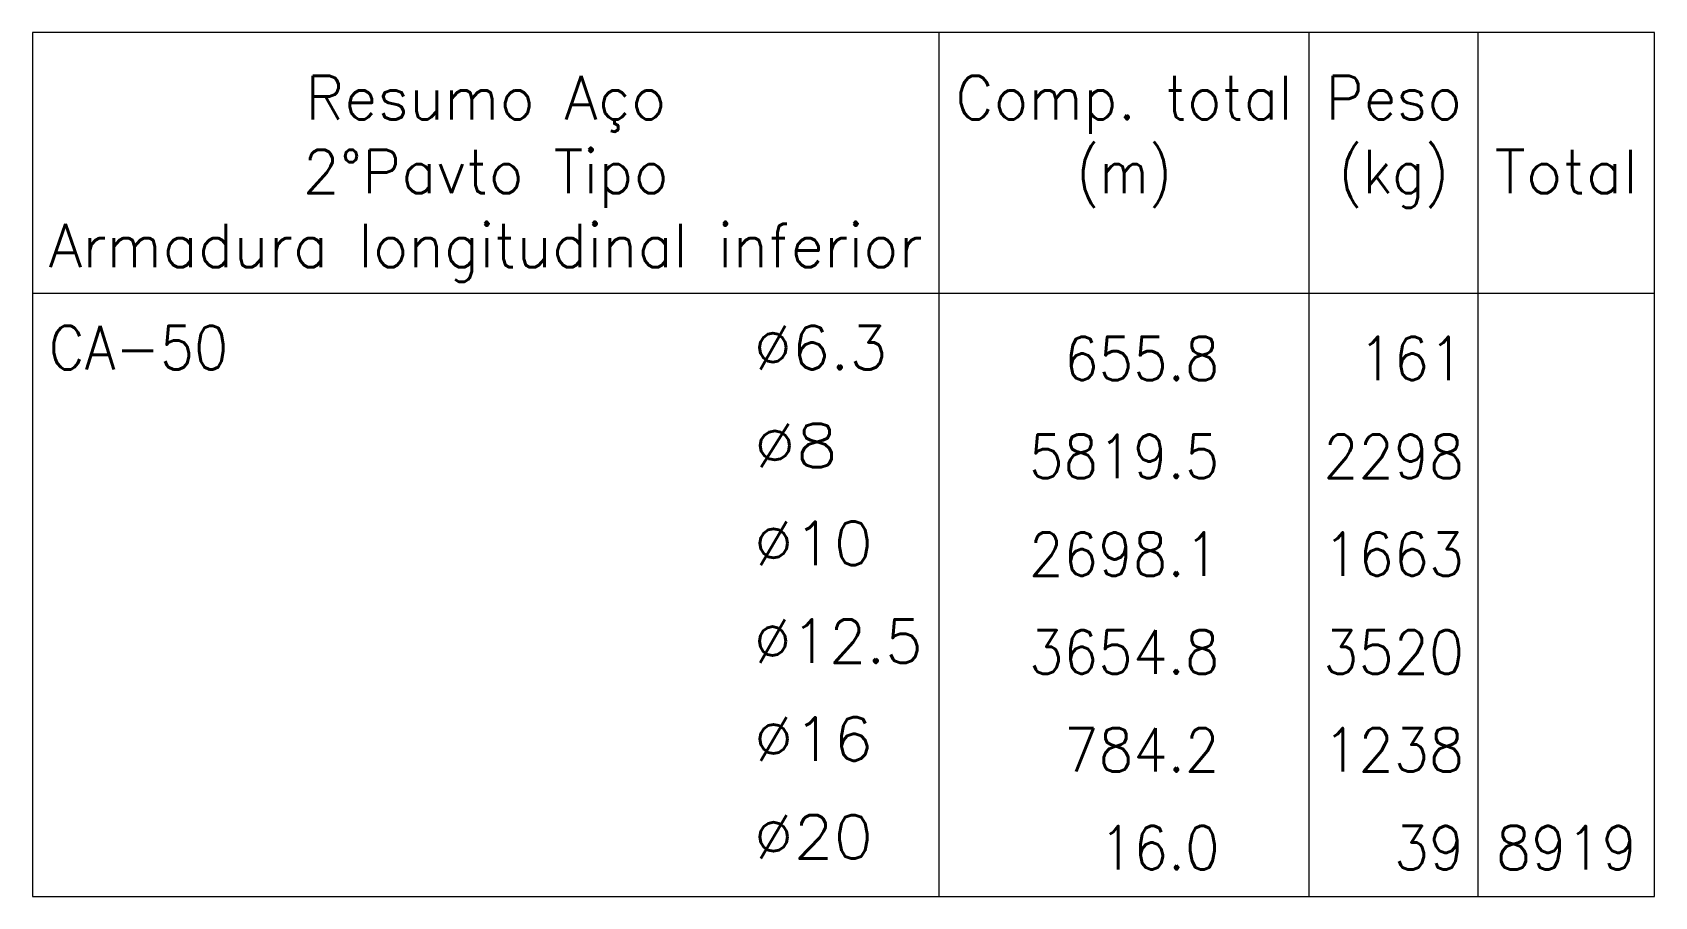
# Model space of a CAD drawing. Header units: millimetres. Extents: x 177 to 332, y -104 to 116.
# Drawn here: x 254.84 to 264.78, y 8.85 to 14.15 of the extents above; entities that cross this region are included whole.
import ezdxf
from ezdxf.enums import TextEntityAlignment as Align

# ---------------------------------------------------------------- set-up
doc = ezdxf.new("R2010")
doc.units = ezdxf.units.MM
doc.layers.add('TABELAS', color=1, linetype='Continuous', lineweight=9)
doc.layers.add('TEXTO_TABELAS', color=1, linetype='Continuous', lineweight=0)
doc.styles.add('CYPETXT_romans', font='romans.shx', dxfattribs={"height": 0.2})

msp = doc.modelspace()

# ---------------------------------------------------------------- texts
at = {"layer": 'TEXTO_TABELAS', "style": 'CYPETXT_romans'}
for s, height, width, p, p2 in [('Resumo Aço', 0.266667, 0.884239, (256.50951, 13.61798), (258.72151, 13.61798)), ('Comp. total', 0.2666667, 0.875565, (260.49351, 13.61798), (262.56151, 13.61798)), ('Peso', 0.266667, 0.914375, (262.76151, 13.61798), (263.59751, 13.61798)), ('2°Pavto Tipo', 0.2666667, 0.901607, (256.49351, 13.16465), (258.73751, 13.16465)), ('(m)', 0.266667, 0.851667, (261.23551, 13.16465), (261.81951, 13.16465)), ('(kg)', 0.266667, 0.88725, (262.84151, 13.16465), (263.51751, 13.16465)), ('Total', 0.266667, 0.99, (263.79751, 13.16465), (264.67751, 13.16465)), ('Armadura longitudinal inferior', 0.2666667, 0.882395, (254.93751, 12.71132), (260.29351, 12.71132)), ('CA-50', 0.266667, 0.849265, (254.93751, 12.08465), (256.03751, 12.08465)), ('%%c6.3', 0.266667, 0.978409, (259.25751, 12.08465), (260.07751, 12.08465)), ('655.8', 0.266667, 0.861724, (261.15951, 12.01798), (262.11151, 12.01798)), ('161', 0.266667, 1.000588, (262.96351, 12.01798), (263.61151, 12.01798)), ('%%c8', 0.266667, 1.12875, (259.25751, 11.48465), (259.77351, 11.48465)), ('5819.5', 0.266667, 0.859626, (260.94351, 11.41798), (262.11151, 11.41798)), ('2298', 0.266667, 0.883636, (262.74751, 11.41798), (263.61151, 11.41798)), ('%%c10', 0.266667, 1.029375, (259.25751, 10.88465), (259.98951, 10.88465)), ('2698.1', 0.266667, 0.910693, (260.94351, 10.81798), (262.11151, 10.81798)), ('1663', 0.266667, 0.883636, (262.74751, 10.81798), (263.61151, 10.81798)), ('%%c12.5', 0.266667, 0.948663, (259.25751, 10.28465), (260.29351, 10.28465)), ('3654.8', 0.266667, 0.859626, (260.94351, 10.21798), (262.11151, 10.21798)), ('3520', 0.266667, 0.883636, (262.74751, 10.21798), (263.61151, 10.21798)), ('%%c16', 0.266667, 1.029375, (259.25751, 9.68465), (259.98951, 9.68465)), ('784.2', 0.266667, 0.861724, (261.15951, 9.61798), (262.11151, 9.61798)), ('1238', 0.266667, 0.883636, (262.74751, 9.61798), (263.61151, 9.61798)), ('%%c20', 0.266667, 1.029375, (259.25751, 9.08465), (259.98951, 9.08465)), ('16.0', 0.266667, 0.865075, (261.37551, 9.01798), (262.11151, 9.01798)), ('39', 0.266667, 0.945, (263.17951, 9.01798), (263.61151, 9.01798)), ('8919', 0.266667, 0.895263, (263.80551, 9.01798), (264.66951, 9.01798))]:
    msp.add_text(s, height=height, dxfattribs=dict(at, width=width)).set_placement(p, p2, align=Align.FIT)

# ---------------------------------------------------------------- linework, layer by layer
at = {"layer": 'TABELAS'}
for p, q in [((260.39351, 8.85132), (260.39351, 14.15132)), ((262.66151, 8.85132), (262.66151, 14.15132)), ((263.69751, 8.85132), (263.69751, 14.15132)), ((254.83751, 12.55132), (264.77751, 12.55132))]:
    msp.add_line(p, q, dxfattribs=at)
msp.add_lwpolyline([(254.83751, 8.85132), (264.77751, 8.85132), (264.77751, 14.15132), (254.83751, 14.15132), (254.83751, 8.85132)], close=True, dxfattribs=at)

msp.set_redraw_order([(e.dxf.handle, doc.entitydb.next_handle()) for e in msp.query("TEXT MTEXT ATTDEF DIMENSION ARC_DIMENSION")])  # texts and dimensions are drawn at this point

doc.saveas('drawing.dxf')
